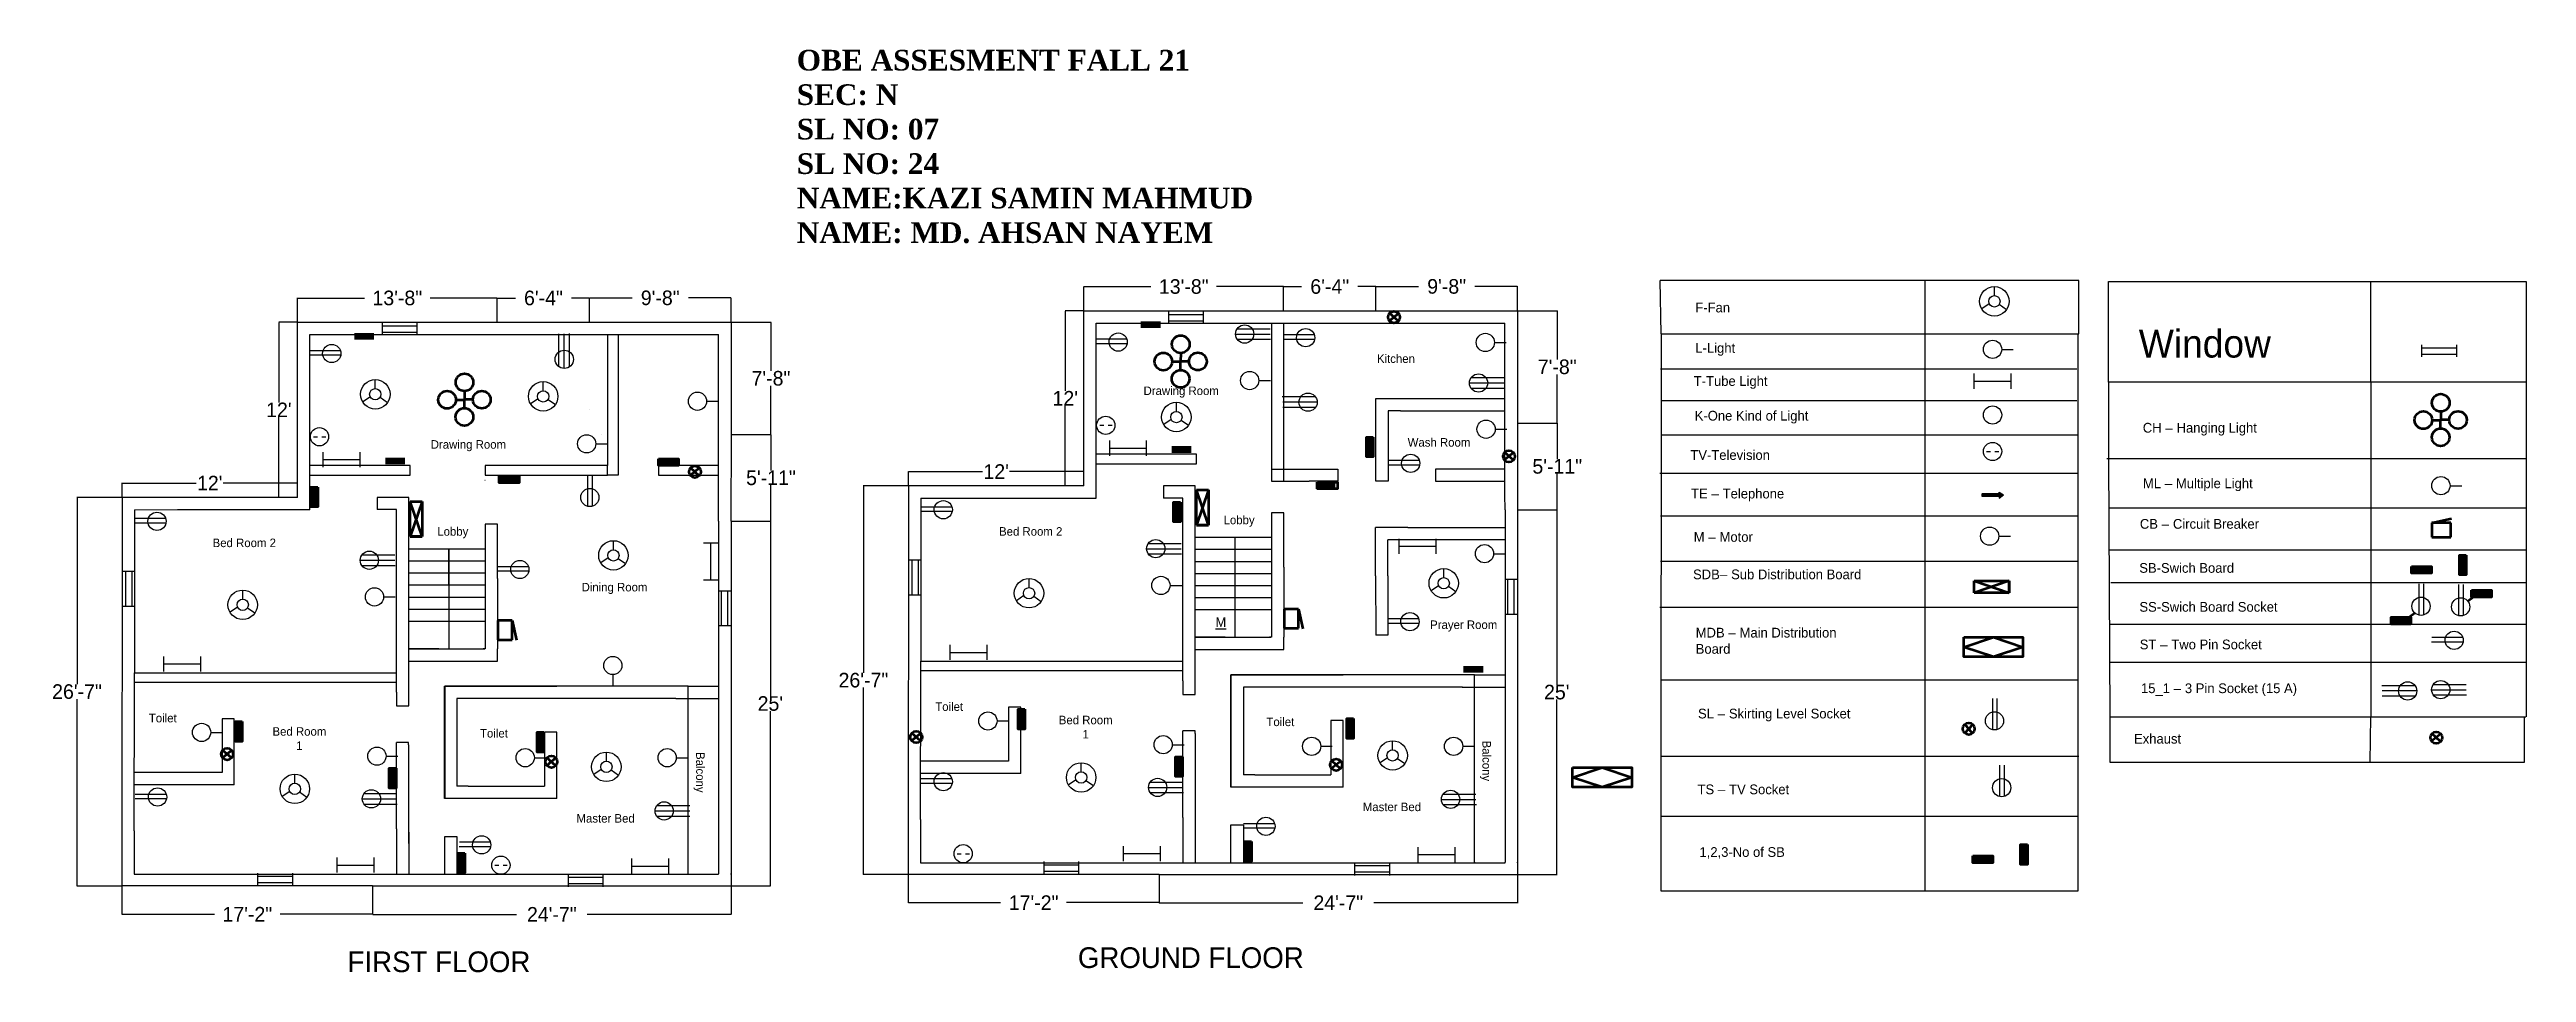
# Model space of a CAD drawing. Header units: inches. Extents: x 1260 to 3296, y -361 to 397.
import ezdxf

# ---------------------------------------------------------------- set-up
doc = ezdxf.new("R2010")
doc.units = ezdxf.units.IN
doc.header["$MEASUREMENT"] = 0
doc.linetypes.add('DASHEDX2', pattern=[1.5, 1, -0.5])
doc.dimstyles.get("Standard").update_dxf_attribs({"dimtxt": 12, "dimasz": 0.18, "dimexe": 0.18, "dimexo": 0.0625, "dimgap": 0.09, "dimtad": 0, "dimtih": 1, "dimtoh": 1, "dimdec": 0, "dimzin": 2, "dimdsep": 46, "dimlunit": 4, "dimtxsty": 'Standard', "dimcen": 0.09, "dimclrt": 5, "dimadec": 0, "dimazin": 0, "dimtfac": 1, "dimtdec": 0, "dimtofl": 0, "dimtmove": 0, "dimatfit": 3, "dimfxl": 1, "dimtolj": 1, "dimtzin": 0, "dimarcsym": 0})

msp = doc.modelspace()

# ---------------------------------------------------------------- texts
msp.add_text('Window', height=22.83).set_placement((2977, 144.1))
for s, insert, char_height, width, attachment_point in [('{\\fTimes New Roman|b1|i0|c0|p18;OBE ASSESMENT FALL 21\\PSEC: N\\PSL NO: 07\\PSL NO: 24\\PNAME:KAZI SAMIN MAHMUD\\PNAME: MD. AHSAN NAYEM}', (1873.9, 397), 17, 369.13, 1), ('\\A1;Kitchen\\P ', (2366.4, 146.7), 7, 61.499, 2), ('\\A1;Drawing Room', (2189.9, 120.3), 7, 86.14, 2), ('\\A1;Drawing Room', (1604, 76.2), 7, 86.14, 2), ('\\A1;Wash Room', (2401.8, 77.9), 7, 94.018, 2), ('\\A1;Lobby', (1591.2, 4.7), 7, 61.499, 2), ('\\A1;Bed Room 2', (2066.2, 4.7), 7, 61.499, 2), ('\\A1;Lobby', (2237.5, 14.1), 7, 61.499, 2), ('\\A1;Bed Room 2', (1419.8, -4.7), 7, 61.499, 2), ('\\A1;Dining Room', (1724.1, -41.1), 7, 86.14, 2), ('\\A1;{\\LM}', (2222.5, -69.3), 8, 61.499, 2), ('\\A1;Prayer Room', (2422.1, -72), 7, 61.499, 2), ('\\A1;Toilet', (1999.2, -139.3), 7, 61.499, 2), ('\\A1;Toilet', (1352.8, -148.7), 7, 61.499, 2), ('\\A1;Bed Room 1\\P\\P  ', (1465.1, -159.7), 7, 48.133, 2), ('\\A1;Toilet', (1625, -161.2), 7, 61.499, 2), ('\\A1;Bed Room 1\\P\\P  ', (2111.4, -150.3), 7, 48.133, 2), ('\\A1;Toilet', (2271.4, -151.8), 7, 61.499, 2), ('\\A1;Master Bed', (2363.1, -221.7), 7, 61.499, 2), ('\\A1;Master Bed', (1716.8, -231.1), 7, 61.499, 2), ('\\A1;FIRST FLOOR', (1579.8, -344), 17, 259.273, 2), ('\\A1;GROUND FLOOR', (2197.8, -340.6), 17, 259.273, 2)]:
    msp.add_mtext(s, dxfattribs=dict(insert=insert, char_height=char_height, width=width, attachment_point=attachment_point))
at = {"linetype": 'DASHEDX2', "char_height": 8, "attachment_point": 1}
for s, insert, width in [('F-Fan', (2612.5, 189.2), 52.41), ('L-Light', (2612.5, 156), 52.41), ('T-Tube Light', (2611.2, 128.8), 98.664), ('K-One Kind of Light', (2612, 100.3), 146.594), ('CH {\\fArial|b0|i0|c0|p34;– }Hanging Light ', (2980.3, 90.4), 163.416), ('TV-Television', (2608.4, 68), 52.41), ('ML {\\fArial|b0|i0|c0|p34;– }Multiple Light ', (2980.4, 44.7), 163.416), ('TE {\\fArial|b0|i0|c0|p34;– }Telephone', (2609, 36.3), 116.014), ('M {\\fArial|b0|i0|c0|p34;– }Motor ', (2611.2, 0.7), 133.933), ('CB {\\fArial|b0|i0|c0|p34;– }Circuit Breaker  ', (2977.9, 11.4), 163.416), ('SDB{\\fArial|b0|i0|c0|p34;– }Sub Distribution Board', (2610.6, -30.1), 146.215), ('SB-Swich Board', (2977.4, -24.8), 133.933), ('SS-Swich Board Socket', (2977.5, -56.8), 163.416), ('MDB {\\fArial|b0|i0|c0|p34;– }Main Distribution Board', (2612.8, -78), 133.933), ('ST {\\fArial|b0|i0|c0|p34;– }Two Pin Socket', (2977.8, -87.7), 163.416), ('15_1 {\\fArial|b0|i0|c0|p34;– }3 Pin Socket (15 A) ', (2978.8, -123.7), 163.416), ('SL {\\fArial|b0|i0|c0|p34;– }Skirting Level Socket ', (2614.7, -144.5), 163.416), ('Exhaust', (2973.1, -165.2), 163.416), ('TS {\\fArial|b0|i0|c0|p34;– }TV Socket', (2614.3, -206.8), 163.416), ('1,2,3-No of SB', (2615.9, -258.3), 163.416)]:
    msp.add_mtext(s, dxfattribs=dict(at, insert=insert, width=width))
at = {"char_height": 7, "width": 61.499, "attachment_point": 2, "rotation": 270}
for insert in [(1798.2, -196.8), (2444.5, -187.4)]:
    msp.add_mtext('\\A1;Balcony', dxfattribs=dict(at, insert=insert))

# ---------------------------------------------------------------- blocks, each defined once
blk = doc.blocks.new('*D5')
at = {"color": 0, "linetype": 'Continuous', "lineweight": -2}
for p, q in [((2109.9, 182.6), (2109.9, 202.6)), ((2110.1, 202.4), (2164.9, 202.4)), ((2273.9, 202.4), (2219, 202.4)), ((2274, 182.6), (2274, 202.6))]:
    blk.add_line(p, q, dxfattribs=at)
at = {"color": 0, "linetype": 'Continuous', "lineweight": 25}
for points in [[(2110.1, 202.4), (2110.1, 202.4), (2109.9, 202.4)], [(2273.9, 202.4), (2273.9, 202.4), (2274, 202.4)]]:
    blk.add_solid(points, dxfattribs=at)
at = {"layer": 'Defpoints', "color": 0, "linetype": 'Continuous', "lineweight": 25}
for p in [(2274, 202.4), (2109.9, 182.5), (2274, 182.5)]:
    blk.add_point(p, dxfattribs=at)
at = {"color": 5, "linetype": 'Continuous', "lineweight": 25, "insert": (2192, 202.4), "char_height": 12, "attachment_point": 5}
blk.add_mtext('\\A1;13\'-8"', dxfattribs=at)
blk = doc.blocks.new('*D6')
at = {"color": 0, "linetype": 'Continuous', "lineweight": -2}
for p, q in [((2274, 182.6), (2274, 202.6)), ((2274.2, 202.4), (2288.9, 202.4)), ((2349.8, 202.4), (2335.1, 202.4)), ((2350, 182.6), (2350, 202.6))]:
    blk.add_line(p, q, dxfattribs=at)
at = {"color": 0, "linetype": 'Continuous', "lineweight": 25}
for points in [[(2274.2, 202.4), (2274.2, 202.4), (2274, 202.4)], [(2349.8, 202.4), (2349.8, 202.4), (2350, 202.4)]]:
    blk.add_solid(points, dxfattribs=at)
at = {"layer": 'Defpoints', "color": 0, "linetype": 'Continuous', "lineweight": 25}
for p in [(2274, 202.4), (2274, 182.5), (2350, 182.5)]:
    blk.add_point(p, dxfattribs=at)
at = {"color": 5, "linetype": 'Continuous', "lineweight": 25, "insert": (2312, 202.4), "char_height": 12, "attachment_point": 5}
blk.add_mtext('\\A1;6\'-4"', dxfattribs=at)
blk = doc.blocks.new('*D7')
at = {"color": 0, "linetype": 'Continuous', "lineweight": -2}
for p, q in [((2350, 182.6), (2350, 202.7)), ((2350.1, 202.5), (2385, 202.5)), ((2466, 202.5), (2431.2, 202.5)), ((2466.2, 182.6), (2466.2, 202.7))]:
    blk.add_line(p, q, dxfattribs=at)
at = {"color": 0, "linetype": 'Continuous', "lineweight": 25}
for points in [[(2350.1, 202.5), (2350.1, 202.5), (2350, 202.5)], [(2466, 202.5), (2466, 202.5), (2466.2, 202.5)]]:
    blk.add_solid(points, dxfattribs=at)
at = {"layer": 'Defpoints', "color": 0, "linetype": 'Continuous', "lineweight": 25}
for p in [(2350, 202.5), (2350, 182.5), (2466.2, 182.5)]:
    blk.add_point(p, dxfattribs=at)
at = {"color": 5, "linetype": 'Continuous', "lineweight": 25, "insert": (2408.1, 202.5), "char_height": 12, "attachment_point": 5}
blk.add_mtext('\\A1;9\'-8"', dxfattribs=at)
blk = doc.blocks.new('*D8')
at = {"color": 0, "linetype": 'Continuous', "lineweight": -2}
for p, q in [((2466.3, 182.5), (2499.2, 182.5)), ((2499, 182.4), (2499, 142.5)), ((2499, 90.5), (2499, 130.3)), ((2466.3, 90.3), (2499.2, 90.3))]:
    blk.add_line(p, q, dxfattribs=at)
at = {"color": 0, "linetype": 'Continuous', "lineweight": 25}
for points in [[(2499, 182.4), (2499, 182.4), (2499, 182.5)], [(2499, 90.5), (2499, 90.5), (2499, 90.3)]]:
    blk.add_solid(points, dxfattribs=at)
at = {"layer": 'Defpoints', "color": 0, "linetype": 'Continuous', "lineweight": 25}
for p in [(2466.2, 182.5), (2499, 182.5), (2466.2, 90.3)]:
    blk.add_point(p, dxfattribs=at)
at = {"color": 5, "linetype": 'Continuous', "lineweight": 25, "insert": (2499, 136.4), "char_height": 12, "attachment_point": 5}
blk.add_mtext('\\A1;7\'-8"', dxfattribs=at)
blk = doc.blocks.new('*D9')
at = {"color": 0, "linetype": 'Continuous', "lineweight": -2}
for p, q in [((2466.3, 90.3), (2499.2, 90.3)), ((2499, 90.1), (2499, 60.7)), ((2499, 19.1), (2499, 48.5)), ((2466.2, 18.9), (2499.2, 18.9))]:
    blk.add_line(p, q, dxfattribs=at)
at = {"color": 0, "linetype": 'Continuous', "lineweight": 25}
for points in [[(2499, 90.1), (2499, 90.1), (2499, 90.3)], [(2499, 19.1), (2499, 19.1), (2499, 18.9)]]:
    blk.add_solid(points, dxfattribs=at)
at = {"layer": 'Defpoints', "color": 0, "linetype": 'Continuous', "lineweight": 25}
for p in [(2466.2, 90.3), (2499, 90.3), (2466.2, 18.9)]:
    blk.add_point(p, dxfattribs=at)
at = {"color": 5, "linetype": 'Continuous', "lineweight": 25, "insert": (2499, 54.6), "char_height": 12, "attachment_point": 5}
blk.add_mtext('\\A1;5\'-11"', dxfattribs=at)
blk = doc.blocks.new('*D10')
at = {"color": 0, "linetype": 'Continuous', "lineweight": -2}
for p, q in [((2466.3, 18.9), (2498.8, 18.9)), ((2498.6, 18.7), (2498.6, -124.8)), ((2498.6, -280.5), (2498.6, -137)), ((2466.3, -280.7), (2498.8, -280.7))]:
    blk.add_line(p, q, dxfattribs=at)
at = {"color": 0, "linetype": 'Continuous', "lineweight": 25}
for points in [[(2498.5, 18.7), (2498.6, 18.7), (2498.6, 18.9)], [(2498.5, -280.5), (2498.6, -280.5), (2498.6, -280.7)]]:
    blk.add_solid(points, dxfattribs=at)
at = {"layer": 'Defpoints', "color": 0, "linetype": 'Continuous', "lineweight": 25}
for p in [(2466.2, 18.9), (2466.2, -280.7), (2498.6, -280.7)]:
    blk.add_point(p, dxfattribs=at)
at = {"color": 5, "linetype": 'Continuous', "lineweight": 25, "insert": (2498.6, -130.9), "char_height": 12, "attachment_point": 5}
blk.add_mtext("\\A1;25'", dxfattribs=at)
blk = doc.blocks.new('*D11')
at = {"color": 0, "linetype": 'Continuous', "lineweight": -2}
for p, q in [((2171.7, -280.8), (2171.7, -304.2)), ((2466.2, -280.8), (2466.2, -304.2)), ((2171.9, -304), (2289.9, -304)), ((2466.1, -304), (2348.1, -304))]:
    blk.add_line(p, q, dxfattribs=at)
at = {"color": 0, "linetype": 'Continuous', "lineweight": 25}
for points in [[(2171.9, -304), (2171.9, -304.1), (2171.7, -304)], [(2466.1, -304), (2466.1, -304.1), (2466.2, -304)]]:
    blk.add_solid(points, dxfattribs=at)
at = {"layer": 'Defpoints', "color": 0, "linetype": 'Continuous', "lineweight": 25}
for p in [(2171.7, -280.7), (2466.2, -280.7), (2466.2, -304)]:
    blk.add_point(p, dxfattribs=at)
at = {"color": 5, "linetype": 'Continuous', "lineweight": 25, "insert": (2319, -304), "char_height": 12, "attachment_point": 5}
blk.add_mtext('\\A1;24\'-7"', dxfattribs=at)
blk = doc.blocks.new('*D12')
at = {"color": 0, "linetype": 'Continuous', "lineweight": -2}
for p, q in [((1965.5, -280.8), (1965.5, -304.1)), ((2171.7, -280.8), (2171.7, -304.1)), ((1965.7, -303.9), (2041.5, -303.9)), ((2171.5, -303.9), (2095.7, -303.9))]:
    blk.add_line(p, q, dxfattribs=at)
at = {"color": 0, "linetype": 'Continuous', "lineweight": 25}
for points in [[(1965.7, -303.9), (1965.7, -304), (1965.5, -303.9)], [(2171.5, -303.9), (2171.5, -304), (2171.7, -303.9)]]:
    blk.add_solid(points, dxfattribs=at)
at = {"layer": 'Defpoints', "color": 0, "linetype": 'Continuous', "lineweight": 25}
for p in [(1965.5, -280.8), (2171.7, -280.8), (2171.7, -303.9)]:
    blk.add_point(p, dxfattribs=at)
at = {"color": 5, "linetype": 'Continuous', "lineweight": 25, "insert": (2068.6, -303.9), "char_height": 12, "attachment_point": 5}
blk.add_mtext('\\A1;17\'-2"', dxfattribs=at)
blk = doc.blocks.new('*D13')
at = {"color": 0, "linetype": 'Continuous', "lineweight": -2}
for p, q in [((1965.7, 38.6), (1928.5, 38.6)), ((1928.7, 38.5), (1928.7, -115)), ((1928.7, -280.7), (1928.7, -127.2)), ((1965.5, -280.8), (1928.5, -280.8))]:
    blk.add_line(p, q, dxfattribs=at)
at = {"color": 0, "linetype": 'Continuous', "lineweight": 25}
for points in [[(1928.7, 38.5), (1928.7, 38.5), (1928.7, 38.6)], [(1928.7, -280.7), (1928.7, -280.7), (1928.7, -280.8)]]:
    blk.add_solid(points, dxfattribs=at)
at = {"layer": 'Defpoints', "color": 0, "linetype": 'Continuous', "lineweight": 25}
for p in [(1928.7, 38.6), (1965.7, 38.6), (1965.5, -280.8)]:
    blk.add_point(p, dxfattribs=at)
at = {"color": 5, "linetype": 'Continuous', "lineweight": 25, "insert": (1928.7, -121.1), "char_height": 12, "attachment_point": 5}
blk.add_mtext('\\A1;26\'-7"', dxfattribs=at)
blk = doc.blocks.new('*D14')
at = {"color": 0, "linetype": 'Continuous', "lineweight": -2}
for p, q in [((1965.7, 38.7), (1965.7, 50.5)), ((1965.8, 50.4), (2026.7, 50.4)), ((2109.7, 50.4), (2048.9, 50.4)), ((2109.9, 38.7), (2109.9, 50.5))]:
    blk.add_line(p, q, dxfattribs=at)
at = {"color": 0, "linetype": 'Continuous', "lineweight": 25}
for points in [[(1965.8, 50.4), (1965.8, 50.3), (1965.7, 50.4)], [(2109.7, 50.4), (2109.7, 50.3), (2109.9, 50.4)]]:
    blk.add_solid(points, dxfattribs=at)
at = {"layer": 'Defpoints', "color": 0, "linetype": 'Continuous', "lineweight": 25}
for p in [(1965.7, 50.4), (1965.7, 38.6), (2109.9, 38.6)]:
    blk.add_point(p, dxfattribs=at)
at = {"color": 5, "linetype": 'Continuous', "lineweight": 25, "insert": (2037.8, 50.4), "char_height": 12, "attachment_point": 5}
blk.add_mtext("\\A1;12'", dxfattribs=at)
blk = doc.blocks.new('*D15')
at = {"color": 0, "linetype": 'Continuous', "lineweight": -2}
for p, q in [((2109.8, 182.5), (2094.4, 182.5)), ((2094.6, 182.3), (2094.6, 116.7)), ((2094.6, 38.8), (2094.6, 104.5)), ((2109.8, 38.6), (2094.4, 38.6))]:
    blk.add_line(p, q, dxfattribs=at)
at = {"color": 0, "linetype": 'Continuous', "lineweight": 25}
for points in [[(2094.6, 182.3), (2094.6, 182.3), (2094.6, 182.5)], [(2094.6, 38.8), (2094.6, 38.8), (2094.6, 38.6)]]:
    blk.add_solid(points, dxfattribs=at)
at = {"layer": 'Defpoints', "color": 0, "linetype": 'Continuous', "lineweight": 25}
for p in [(2109.9, 182.5), (2094.6, 38.6), (2109.9, 38.6)]:
    blk.add_point(p, dxfattribs=at)
at = {"color": 5, "linetype": 'Continuous', "lineweight": 25, "insert": (2094.6, 110.6), "char_height": 12, "attachment_point": 5}
blk.add_mtext("\\A1;12'", dxfattribs=at)
blk = doc.blocks.new('*D16')
at = {"color": 0, "linetype": 'Continuous', "lineweight": -2}
for p, q in [((1463.5, 173.1), (1463.5, 193.2)), ((1463.7, 193), (1518.5, 193)), ((1627.5, 193), (1572.7, 193)), ((1627.7, 173.1), (1627.7, 193.2))]:
    blk.add_line(p, q, dxfattribs=at)
at = {"color": 0, "linetype": 'Continuous', "lineweight": 25}
for points in [[(1463.7, 193), (1463.7, 193), (1463.5, 193)], [(1627.5, 193), (1627.5, 193), (1627.7, 193)]]:
    blk.add_solid(points, dxfattribs=at)
at = {"layer": 'Defpoints', "color": 0, "linetype": 'Continuous', "lineweight": 25}
for p in [(1627.7, 193), (1463.5, 173.1), (1627.7, 173.1)]:
    blk.add_point(p, dxfattribs=at)
at = {"color": 5, "linetype": 'Continuous', "lineweight": 25, "insert": (1545.6, 193), "char_height": 12, "attachment_point": 5}
blk.add_mtext('\\A1;13\'-8"', dxfattribs=at)
blk = doc.blocks.new('*D17')
at = {"color": 0, "linetype": 'Continuous', "lineweight": -2}
for p, q in [((1627.7, 173.1), (1627.7, 193.2)), ((1627.9, 193), (1642.6, 193)), ((1703.4, 193), (1688.7, 193)), ((1703.6, 173.2), (1703.6, 193.2))]:
    blk.add_line(p, q, dxfattribs=at)
at = {"color": 0, "linetype": 'Continuous', "lineweight": 25}
for points in [[(1627.9, 193), (1627.9, 193), (1627.7, 193)], [(1703.4, 193), (1703.4, 193), (1703.6, 193)]]:
    blk.add_solid(points, dxfattribs=at)
at = {"layer": 'Defpoints', "color": 0, "linetype": 'Continuous', "lineweight": 25}
for p in [(1627.7, 193), (1627.7, 173.1), (1703.6, 173.1)]:
    blk.add_point(p, dxfattribs=at)
at = {"color": 5, "linetype": 'Continuous', "lineweight": 25, "insert": (1665.7, 193), "char_height": 12, "attachment_point": 5}
blk.add_mtext('\\A1;6\'-4"', dxfattribs=at)
blk = doc.blocks.new('*D18')
at = {"color": 0, "linetype": 'Continuous', "lineweight": -2}
for p, q in [((1703.6, 173.2), (1703.6, 193.2)), ((1703.8, 193.1), (1738.6, 193.1)), ((1819.7, 193.1), (1784.8, 193.1)), ((1819.9, 173.2), (1819.9, 193.2))]:
    blk.add_line(p, q, dxfattribs=at)
at = {"color": 0, "linetype": 'Continuous', "lineweight": 25}
for points in [[(1703.8, 193.1), (1703.8, 193), (1703.6, 193.1)], [(1819.7, 193.1), (1819.7, 193), (1819.9, 193.1)]]:
    blk.add_solid(points, dxfattribs=at)
at = {"layer": 'Defpoints', "color": 0, "linetype": 'Continuous', "lineweight": 25}
for p in [(1703.6, 193.1), (1703.6, 173.1), (1819.9, 173.1)]:
    blk.add_point(p, dxfattribs=at)
at = {"color": 5, "linetype": 'Continuous', "lineweight": 25, "insert": (1761.7, 193.1), "char_height": 12, "attachment_point": 5}
blk.add_mtext('\\A1;9\'-8"', dxfattribs=at)
blk = doc.blocks.new('*D19')
at = {"color": 0, "linetype": 'Continuous', "lineweight": -2}
for p, q in [((1819.9, 173.1), (1852.8, 173.1)), ((1852.7, 172.9), (1852.7, 133.1)), ((1852.7, 81.1), (1852.7, 120.9)), ((1819.9, 80.9), (1852.8, 80.9))]:
    blk.add_line(p, q, dxfattribs=at)
at = {"color": 0, "linetype": 'Continuous', "lineweight": 25}
for points in [[(1852.6, 172.9), (1852.7, 172.9), (1852.7, 173.1)], [(1852.6, 81.1), (1852.7, 81.1), (1852.7, 80.9)]]:
    blk.add_solid(points, dxfattribs=at)
at = {"layer": 'Defpoints', "color": 0, "linetype": 'Continuous', "lineweight": 25}
for p in [(1819.9, 173.1), (1852.7, 173.1), (1819.9, 80.9)]:
    blk.add_point(p, dxfattribs=at)
at = {"color": 5, "linetype": 'Continuous', "lineweight": 25, "insert": (1852.7, 127), "char_height": 12, "attachment_point": 5}
blk.add_mtext('\\A1;7\'-8"', dxfattribs=at)
blk = doc.blocks.new('*D20')
at = {"color": 0, "linetype": 'Continuous', "lineweight": -2}
for p, q in [((1819.9, 80.9), (1852.8, 80.9)), ((1852.7, 80.7), (1852.7, 51.3)), ((1852.7, 9.6), (1852.7, 39.1)), ((1819.9, 9.5), (1852.8, 9.5))]:
    blk.add_line(p, q, dxfattribs=at)
at = {"color": 0, "linetype": 'Continuous', "lineweight": 25}
for points in [[(1852.6, 80.7), (1852.7, 80.7), (1852.7, 80.9)], [(1852.6, 9.6), (1852.7, 9.6), (1852.7, 9.5)]]:
    blk.add_solid(points, dxfattribs=at)
at = {"layer": 'Defpoints', "color": 0, "linetype": 'Continuous', "lineweight": 25}
for p in [(1819.9, 80.9), (1852.7, 80.9), (1819.8, 9.5)]:
    blk.add_point(p, dxfattribs=at)
at = {"color": 5, "linetype": 'Continuous', "lineweight": 25, "insert": (1852.7, 45.2), "char_height": 12, "attachment_point": 5}
blk.add_mtext('\\A1;5\'-11"', dxfattribs=at)
blk = doc.blocks.new('*D21')
at = {"color": 0, "linetype": 'Continuous', "lineweight": -2}
for p, q in [((1820, 9.5), (1852.4, 9.5)), ((1852.2, 9.3), (1852.2, -134.2)), ((1852.2, -290), (1852.2, -146.4)), ((1820, -290.1), (1852.4, -290.1))]:
    blk.add_line(p, q, dxfattribs=at)
at = {"color": 0, "linetype": 'Continuous', "lineweight": 25}
for points in [[(1852.2, 9.3), (1852.3, 9.3), (1852.2, 9.5)], [(1852.2, -290), (1852.3, -290), (1852.2, -290.1)]]:
    blk.add_solid(points, dxfattribs=at)
at = {"layer": 'Defpoints', "color": 0, "linetype": 'Continuous', "lineweight": 25}
for p in [(1819.9, 9.5), (1819.9, -290.1), (1852.2, -290.1)]:
    blk.add_point(p, dxfattribs=at)
at = {"color": 5, "linetype": 'Continuous', "lineweight": 25, "insert": (1852.2, -140.3), "char_height": 12, "attachment_point": 5}
blk.add_mtext("\\A1;25'", dxfattribs=at)
blk = doc.blocks.new('*D22')
at = {"color": 0, "linetype": 'Continuous', "lineweight": -2}
for p, q in [((1525.3, -290.2), (1525.3, -313.6)), ((1819.9, -290.2), (1819.9, -313.6)), ((1525.5, -313.5), (1643.5, -313.5)), ((1819.7, -313.5), (1701.7, -313.5))]:
    blk.add_line(p, q, dxfattribs=at)
at = {"color": 0, "linetype": 'Continuous', "lineweight": 25}
for points in [[(1525.5, -313.4), (1525.5, -313.5), (1525.3, -313.5)], [(1819.7, -313.4), (1819.7, -313.5), (1819.9, -313.5)]]:
    blk.add_solid(points, dxfattribs=at)
at = {"layer": 'Defpoints', "color": 0, "linetype": 'Continuous', "lineweight": 25}
for p in [(1525.3, -290.1), (1819.9, -290.1), (1819.9, -313.5)]:
    blk.add_point(p, dxfattribs=at)
at = {"color": 5, "linetype": 'Continuous', "lineweight": 25, "insert": (1672.6, -313.5), "char_height": 12, "attachment_point": 5}
blk.add_mtext('\\A1;24\'-7"', dxfattribs=at)
blk = doc.blocks.new('*D23')
at = {"color": 0, "linetype": 'Continuous', "lineweight": -2}
for p, q in [((1319.2, -290.3), (1319.2, -313.5)), ((1525.3, -290.3), (1525.3, -313.5)), ((1319.3, -313.4), (1395.2, -313.4)), ((1525.2, -313.4), (1449.3, -313.4))]:
    blk.add_line(p, q, dxfattribs=at)
at = {"color": 0, "linetype": 'Continuous', "lineweight": 25}
for points in [[(1319.3, -313.3), (1319.3, -313.4), (1319.2, -313.4)], [(1525.2, -313.3), (1525.2, -313.4), (1525.3, -313.4)]]:
    blk.add_solid(points, dxfattribs=at)
at = {"layer": 'Defpoints', "color": 0, "linetype": 'Continuous', "lineweight": 25}
for p in [(1319.2, -290.2), (1525.3, -290.2), (1525.3, -313.4)]:
    blk.add_point(p, dxfattribs=at)
at = {"color": 5, "linetype": 'Continuous', "lineweight": 25, "insert": (1422.3, -313.4), "char_height": 12, "attachment_point": 5}
blk.add_mtext('\\A1;17\'-2"', dxfattribs=at)
blk = doc.blocks.new('*D24')
at = {"color": 0, "linetype": 'Continuous', "lineweight": -2}
for p, q in [((1319.3, 29.2), (1282.2, 29.2)), ((1282.3, 29), (1282.3, -124.4)), ((1282.3, -290.1), (1282.3, -136.6)), ((1319.1, -290.3), (1282.2, -290.3))]:
    blk.add_line(p, q, dxfattribs=at)
at = {"color": 0, "linetype": 'Continuous', "lineweight": 25}
for points in [[(1282.3, 29), (1282.4, 29), (1282.3, 29.2)], [(1282.3, -290.1), (1282.4, -290.1), (1282.3, -290.3)]]:
    blk.add_solid(points, dxfattribs=at)
at = {"layer": 'Defpoints', "color": 0, "linetype": 'Continuous', "lineweight": 25}
for p in [(1282.3, 29.2), (1319.4, 29.2), (1319.2, -290.3)]:
    blk.add_point(p, dxfattribs=at)
at = {"color": 5, "linetype": 'Continuous', "lineweight": 25, "insert": (1282.3, -130.5), "char_height": 12, "attachment_point": 5}
blk.add_mtext('\\A1;26\'-7"', dxfattribs=at)
blk = doc.blocks.new('*D25')
at = {"color": 0, "linetype": 'Continuous', "lineweight": -2}
for p, q in [((1319.3, 29.3), (1319.3, 41.1)), ((1319.5, 40.9), (1380.3, 40.9)), ((1463.4, 40.9), (1402.5, 40.9)), ((1463.5, 29.3), (1463.5, 41.1))]:
    blk.add_line(p, q, dxfattribs=at)
at = {"color": 0, "linetype": 'Continuous', "lineweight": 25}
for points in [[(1319.5, 41), (1319.5, 40.9), (1319.3, 40.9)], [(1463.4, 41), (1463.4, 40.9), (1463.5, 40.9)]]:
    blk.add_solid(points, dxfattribs=at)
at = {"layer": 'Defpoints', "color": 0, "linetype": 'Continuous', "lineweight": 25}
for p in [(1319.3, 40.9), (1319.3, 29.2), (1463.5, 29.2)]:
    blk.add_point(p, dxfattribs=at)
at = {"color": 5, "linetype": 'Continuous', "lineweight": 25, "insert": (1391.4, 40.9), "char_height": 12, "attachment_point": 5}
blk.add_mtext("\\A1;12'", dxfattribs=at)
blk = doc.blocks.new('*D26')
at = {"color": 0, "linetype": 'Continuous', "lineweight": -2}
for p, q in [((1463.5, 173.1), (1448.1, 173.1)), ((1448.2, 172.9), (1448.2, 107.2)), ((1448.2, 29.4), (1448.2, 95.1)), ((1463.5, 29.2), (1448.1, 29.2))]:
    blk.add_line(p, q, dxfattribs=at)
at = {"color": 0, "linetype": 'Continuous', "lineweight": 25}
for points in [[(1448.2, 172.9), (1448.3, 172.9), (1448.2, 173.1)], [(1448.2, 29.4), (1448.3, 29.4), (1448.2, 29.2)]]:
    blk.add_solid(points, dxfattribs=at)
at = {"layer": 'Defpoints', "color": 0, "linetype": 'Continuous', "lineweight": 25}
for p in [(1463.5, 173.1), (1448.2, 29.2), (1463.5, 29.2)]:
    blk.add_point(p, dxfattribs=at)
at = {"color": 5, "linetype": 'Continuous', "lineweight": 25, "insert": (1448.2, 101.1), "char_height": 12, "attachment_point": 5}
blk.add_mtext("\\A1;12'", dxfattribs=at)

# ---------------------------------------------------------------- dimensions: what is measured, and where the dimension line sits
at = {"linetype": 'Continuous', "lineweight": 25}
for base, p1, p2, picture, middle in [((2274, 202.4), (2109.9, 182.5), (2274, 182.5), '*D5', (2192, 202.4)), ((2274, 202.4), (2350, 182.5), (2274, 182.5), '*D6', (2312, 202.4)), ((2350, 202.5), (2466.2, 182.5), (2350, 182.5), '*D7', (2408.1, 202.5)), ((1627.7, 193), (1463.5, 173.1), (1627.7, 173.1), '*D16', (1545.6, 193)), ((1627.7, 193), (1703.6, 173.1), (1627.7, 173.1), '*D17', (1665.7, 193)), ((1703.6, 193.1), (1819.9, 173.1), (1703.6, 173.1), '*D18', (1761.7, 193.1)), ((1319.3, 40.9), (1463.5, 29.2), (1319.3, 29.2), '*D25', (1391.4, 40.9)), ((1965.7, 50.4), (2109.9, 38.6), (1965.7, 38.6), '*D14', (2037.8, 50.4)), ((2171.7, -303.9), (1965.5, -280.8), (2171.7, -280.8), '*D12', (2068.6, -303.9)), ((2466.2385, -304.0388), (2171.6918, -280.7087), (2466.2385, -280.7087), '*D11', (2318.9652, -304.0388)), ((1525.3, -313.4), (1319.2, -290.2), (1525.3, -290.2), '*D23', (1422.3, -313.4)), ((1819.9, -313.5), (1525.3, -290.1), (1819.9, -290.1), '*D22', (1672.6, -313.5))]:
    dim = msp.add_linear_dim(base=base, p1=p1, p2=p2, dimstyle='Standard', dxfattribs=at)
    dim.commit()
    dim.dimension.update_dxf_attribs({"geometry": picture, "text_midpoint": middle})
for base, p1, p2, picture, middle in [((1448.2, 29.2), (1463.5, 173.1), (1463.5, 29.2), '*D26', (1448.2, 101.1)), ((1852.7, 173.1), (1819.9, 80.9), (1819.9, 173.1), '*D19', (1852.7, 127)), ((2094.6, 38.6), (2109.9, 182.5), (2109.9, 38.6), '*D15', (2094.6, 110.6)), ((2499, 182.5), (2466.2, 90.3), (2466.2, 182.5), '*D8', (2499, 136.4)), ((2499, 90.3), (2466.2, 18.9), (2466.2, 90.3), '*D9', (2499, 54.6)), ((1852.7, 80.9), (1819.8, 9.5), (1819.9, 80.9), '*D20', (1852.7, 45.2)), ((1282.3435, 29.2085), (1319.1697, -290.2566), (1319.3833, 29.2085), '*D24', (1282.3435, -130.524)), ((1928.7, 38.6), (1965.5, -280.8), (1965.7, 38.6), '*D13', (1928.7, -121.1)), ((1852.2, -290.1), (1819.9, 9.5), (1819.9, -290.1), '*D21', (1852.2, -140.3)), ((2498.6, -280.7), (2466.2, 18.9), (2466.2, -280.7), '*D10', (2498.6, -130.9))]:
    dim = msp.add_linear_dim(base=base, p1=p1, p2=p2, angle=90, dimstyle='Standard', dxfattribs=at)
    dim.commit()
    dim.dimension.update_dxf_attribs({"geometry": picture, "text_midpoint": middle})

# ---------------------------------------------------------------- hatches: boundary and pattern name
at = {"linetype": 'ByBlock', "lineweight": 140}
for color, points in [(8, [(1510.2, 164.4), (1510.2, 158.9), (1526.5, 158.9), (1526.5, 164.4)]), (8, [(2156.6, 173.9), (2156.6, 168.3), (2172.9, 168.3), (2172.9, 173.9)]), (8, [(1535.7, 61.9), (1535.7, 56.3), (1552, 56.3), (1552, 61.9)]), (8, [(2182, 71.3), (2182, 65.7), (2198.3, 65.7), (2198.3, 71.3)]), (8, [(2347.8, 78.7), (2342.2, 78.7), (2342.2, 62.4), (2347.8, 62.4)]), (8, [(1629.4, 46.7), (1629.4, 41.1), (1645.7, 41.1), (1645.7, 46.7)]), (8, [(1760.3, 60.9), (1760.3, 55.3), (1776.6, 55.3), (1776.6, 60.9)]), (8, [(2300.3, 41.7), (2300.3, 36.2), (2316.6, 36.2), (2316.6, 41.7)]), (8, [(1480.2, 37.6), (1474.6, 37.6), (1474.6, 21.3), (1480.2, 21.3)]), (8, [(2189.3, 25.3), (2183.7, 25.3), (2183.7, 9), (2189.3, 9)]), (8, [(3246, -18.3), (3240.5, -18.3), (3240.5, -34.6), (3246, -34.6)]), (8, [(3201.2, -27.6), (3201.2, -33.2), (3217.5, -33.2), (3217.5, -27.6)]), (141, [(3250.6, -47.2), (3250.6, -52.7), (3266.9, -52.7), (3266.9, -47.2)]), (8, [(3250.6, -47.2), (3250.6, -52.7), (3266.9, -52.7), (3266.9, -47.2)]), (141, [(3200.6, -74.9), (3200.6, -69.3), (3184.3, -69.3), (3184.3, -74.9)]), (255, [(3200.6, -74.9), (3200.6, -69.3), (3184.3, -69.3), (3184.3, -74.9)]), (8, [(2421.9, -109.3), (2421.9, -114.9), (2438.2, -114.9), (2438.2, -109.3)]), (8, [(1418, -155.1), (1412.5, -155.1), (1412.5, -171.4), (1418, -171.4)]), (8, [(2061.4, -145), (2055.8, -145), (2055.8, -161.2), (2061.4, -161.2)]), (8, [(2331.6, -152.6), (2326, -152.6), (2326, -168.9), (2331.6, -168.9)]), (8, [(1666.1, -163.9), (1660.5, -163.9), (1660.5, -180.1), (1666.1, -180.1)]), (8, [(1544.6, -193.4), (1539, -193.4), (1539, -209.7), (1544.6, -209.7)]), (8, [(2190.9, -184), (2185.3, -184), (2185.3, -200.3), (2190.9, -200.3)]), (8, [(1601.2, -263.2), (1595.6, -263.2), (1595.6, -279.5), (1601.2, -279.5)]), (8, [(2247.6, -253.7), (2242, -253.7), (2242, -270), (2247.6, -270)]), (8, [(2885.5, -256.2), (2879.9, -256.2), (2879.9, -272.5), (2885.5, -272.5)]), (8, [(2840.7, -265.5), (2840.7, -271.1), (2857, -271.1), (2857, -265.5)])]:
    msp.add_hatch(color=color, dxfattribs=at).paths.add_polyline_path(points)
msp.add_hatch(color=5).paths.add_polyline_path([(2862.3, 33.4), (2862.3, 31.9), (2848, 31.9), (2848, 30.3), (2862.3, 30.3), (2862.3, 28.4), (2865.9, 31.3)])

# ---------------------------------------------------------------- linework, layer by layer
at = {"color": 1, "linetype": 'Continuous', "lineweight": 25}
for p, q in [((2927.6, 207.3), (2583.7, 207.3)), ((2584.5, 163.7), (2583.7, 207.3)), ((2801.1, 207.3), (2801.1, -232.9)), ((2927.6, 163.7), (2927.6, 207.3)), ((2952.1, 123.9), (2952.1, 206.5)), ((2952.1, 206.5), (3295.5, 206.5)), ((3167.6, 123.9), (3167.6, 206.5)), ((3295.5, 206.5), (3295.5, 123.9)), ((2584.5, 163.7), (2584, -232.9)), ((2927.1, -232.9), (2927.1, 163.7)), ((2952.1, 123.9), (2952.1, 61.1)), ((3167.6, 123.9), (3167.6, -151.3)), ((3295.5, 123.9), (3295.5, -74.9)), ((2584, -232.9), (2584, -294.1)), ((2801.1, -232.9), (2801.1, -294.1)), ((2927.1, -294.1), (2927.1, -232.9)), ((2584, -294.1), (2927.1, -294.1))]:
    msp.add_line(p, q, dxfattribs=at)
at = {"color": 5, "linetype": 'Continuous', "lineweight": 25}
for p, q in [((2854.1, 188.3), (2847.9, 184.2)), ((2858.3, 195), (2858.3, 202.4)), ((2862.3, 187.9), (2868.3, 183.6)), ((1533, 172.7), (1533, 162.7)), ((1533, 170.1), (1561.7, 170.1)), ((1533, 164.9), (1561.7, 164.9)), ((1561.7, 172.7), (1561.7, 162.7)), ((1678.4, 136.5), (1678.4, 163.6)), ((1682.8, 135.1), (1682.8, 163.6)), ((1687.1, 136.5), (1687.1, 163.8)), ((2179.4, 182.1), (2179.4, 172.1)), ((2179.4, 179.5), (2208, 179.5)), ((2179.4, 174.3), (2208, 174.3)), ((2208, 182.1), (2208, 172.1)), ((2234.6, 163.4), (2263, 163.4)), ((2236, 167.8), (2263, 167.8)), ((1499.1, 146), (1473.2, 146)), ((1498.9, 149.7), (1473.4, 149.7)), ((2145.4, 155.4), (2119.6, 155.4)), ((2145.2, 159.1), (2119.7, 159.1)), ((2235.9, 159.2), (2263.3, 159.2)), ((2299.6, 159), (2273.7, 159)), ((2299.4, 162.7), (2273.9, 162.7)), ((2447.4, 156.5), (2456.9, 156.5)), ((2864.3, 150.8), (2873.8, 150.8)), ((3209.5, 154.6), (3209.5, 144.6)), ((3209.5, 152.1), (3238.1, 152.1)), ((3209.5, 146.9), (3238.1, 146.9)), ((3238.1, 154.6), (3238.1, 144.6)), ((1527.5, 118.6), (1527.5, 126)), ((1665.5, 116.8), (1665.5, 124.2)), ((2253.7, 125.2), (2263.3, 125.2)), ((2426.8, 123.2), (2455.2, 123.2)), ((2428.2, 127.6), (2455.2, 127.6)), ((2841.8, 118.5), (2841.8, 130.9)), ((2841.8, 124.7), (2872.2, 124.7)), ((2872.2, 118.5), (2872.2, 130.9)), ((1523.4, 111.9), (1517.2, 107.7)), ((1531.5, 111.5), (1537.6, 107.2)), ((1661.3, 110.2), (1655.1, 106)), ((1669.5, 109.7), (1675.5, 105.5)), ((1799.8, 108.2), (1809.3, 108.2)), ((2185.9, 99.8), (2185.9, 107.2)), ((2300.4, 111.7), (2273, 111.7)), ((2301.7, 107.4), (2273.3, 107.4)), ((2300.3, 103), (2273.3, 103)), ((2428.1, 118.9), (2455.5, 118.9)), ((2123, 88.4), (2126.2, 88.4)), ((2129.8, 88.4), (2133.2, 88.4)), ((2181.7, 93.2), (2175.5, 89)), ((2189.8, 92.7), (2195.9, 88.4)), ((2448, 85.2), (2457.6, 85.2)), ((1476.6, 79), (1479.9, 79)), ((1483.5, 79), (1486.8, 79)), ((1484.7, 54), (1484.7, 66.4)), ((1515.1, 54), (1515.1, 66.4)), ((1708.7, 73.2), (1718.2, 73.2)), ((2131.1, 63.4), (2131.1, 75.8)), ((2131.1, 69.6), (2161.4, 69.6)), ((2161.5, 63.4), (2161.5, 75.8)), ((2851.8, 66.9), (2855.1, 66.9)), ((2858.7, 66.9), (2862, 66.9)), ((1484.7, 60.2), (1515, 60.2)), ((1702.3, 21.7), (1702.3, 47.6)), ((1706.1, 21.9), (1706.1, 47.5)), ((2385.9, 55.7), (2360, 55.7)), ((2385.7, 59.5), (2360.2, 59.5)), ((2001.5, 21.2), (1976, 21.2)), ((3232.8, 38.8), (3242.4, 38.8)), ((1355.3, 8.1), (1329.5, 8.1)), ((1355.1, 11.8), (1329.6, 11.8)), ((2001.7, 17.5), (1975.8, 17.5)), ((1516.5, -18.1), (1543.5, -18.1)), ((1723.2, -13.9), (1723.2, -6.5)), ((1809.6, -8.4), (1797.2, -8.4)), ((1803.4, -38.8), (1803.4, -8.5)), ((2161.5, -13), (2189.9, -13)), ((2162.8, -17.3), (2190.1, -17.3)), ((2162.9, -8.7), (2189.9, -8.7)), ((2369, -17.2), (2369, -4.8)), ((2369, -11), (2399.4, -11)), ((2399.4, -17.2), (2399.4, -4.8)), ((2446.7, -17.1), (2456.3, -17.1)), ((2861.9, -2.7), (2871.5, -2.7)), ((1319.8, -31.6), (1329.8, -31.6)), ((1322.3, -60.3), (1322.3, -31.6)), ((1327.6, -60.3), (1327.6, -31.6)), ((1515.1, -22.5), (1543.5, -22.5)), ((1516.5, -26.7), (1543.8, -26.7)), ((1653.7, -31.6), (1627.8, -31.6)), ((1653.5, -27.8), (1628, -27.8)), ((1719, -20.6), (1712.8, -24.7)), ((1727.2, -21), (1733.2, -25.3)), ((1809.6, -38.8), (1797.2, -38.8)), ((1966.1, -22.2), (1976.1, -22.2)), ((1968.7, -50.9), (1968.7, -22.2)), ((1973.9, -50.9), (1973.9, -22.2)), ((2064.8, -45), (2064.8, -37.6)), ((2405.7, -36.7), (2405.7, -29.3)), ((2465.8, -38.4), (2455.8, -38.4)), ((2458.1, -38.4), (2458.1, -67)), ((2463.3, -38.4), (2463.3, -67)), ((1319.8, -60.3), (1329.8, -60.3)), ((1414.3, -61.1), (1408.1, -65.2)), ((1418.5, -54.4), (1418.5, -47)), ((1534.3, -52.6), (1543.9, -52.6)), ((1819.5, -47.8), (1809.5, -47.8)), ((1811.7, -47.8), (1811.7, -76.4)), ((1816.9, -47.8), (1816.9, -76.4)), ((1966.1, -50.9), (1976.1, -50.9)), ((2060.6, -51.6), (2054.5, -55.8)), ((2068.8, -52.1), (2074.8, -56.4)), ((2180.7, -43.2), (2190.3, -43.2)), ((2401.5, -43.4), (2395.4, -47.6)), ((2409.7, -43.8), (2415.7, -48.1)), ((3207.5, -67.7), (3207.5, -41.8)), ((3211.3, -67.5), (3211.3, -42)), ((3240.1, -68.1), (3240.1, -42.3)), ((3243.8, -67.9), (3243.8, -42.4)), ((1422.5, -61.5), (1428.5, -65.8)), ((1819.5, -76.4), (1809.5, -76.4)), ((2385.3, -74.4), (2359.4, -74.4)), ((2385.1, -70.7), (2359.6, -70.7)), ((2465.8, -67), (2455.8, -67)), ((1353.8, -113.9), (1353.8, -101.5)), ((1384.2, -113.9), (1384.2, -101.5)), ((2000.1, -104.4), (2000.1, -92)), ((2000.1, -98.2), (2030.5, -98.2)), ((2030.5, -104.4), (2030.5, -92)), ((3243.6, -89.7), (3217.7, -89.7)), ((3243.4, -86), (3217.8, -86)), ((1353.8, -107.7), (1384.1, -107.7)), ((1722.7, -116.5), (1722.7, -126.1)), ((2857, -161.9), (2857, -136)), ((2860.7, -161.7), (2860.7, -136.2)), ((3204.2, -125.6), (3176.8, -125.6)), ((3205.5, -129.9), (3177.1, -129.9)), ((3204.1, -134.2), (3177.1, -134.2)), ((3217.7, -128.9), (3246.1, -128.9)), ((3219, -133.2), (3246.4, -133.2)), ((3219.1, -124.6), (3246.1, -124.6)), ((2038.5, -154.6), (2048.1, -154.6)), ((1392.2, -164), (1401.7, -164)), ((1717.4, -187.7), (1717.4, -180.3)), ((2182.6, -174.1), (2192.2, -174.1)), ((2304.6, -175.4), (2314.1, -175.4)), ((2363.7, -178.3), (2363.7, -170.9)), ((2421.3, -175.4), (2430.8, -175.4)), ((1461.3, -205.8), (1461.3, -198.4)), ((1536.3, -183.5), (1545.9, -183.5)), ((1658.2, -184.8), (1667.8, -184.8)), ((1713.2, -194.4), (1707, -198.5)), ((1721.4, -194.8), (1727.4, -199.1)), ((1774.9, -184.8), (1784.5, -184.8)), ((2001.5, -202.2), (1976, -202.2)), ((2103.5, -203), (2097.3, -207.2)), ((2107.7, -196.4), (2107.7, -189)), ((2111.6, -203.5), (2117.7, -207.7)), ((2359.5, -184.9), (2353.4, -189.1)), ((2367.7, -185.4), (2373.7, -189.6)), ((2862.8, -216.7), (2862.8, -190.9)), ((2866.5, -216.5), (2866.5, -191)), ((1355.8, -218.6), (1330, -218.6)), ((1355.6, -214.9), (1330.1, -214.9)), ((1457.1, -212.5), (1450.9, -216.6)), ((1465.3, -212.9), (1471.3, -217.2)), ((1516.8, -218.6), (1545.2, -218.6)), ((1518.1, -222.9), (1545.4, -222.9)), ((1518.2, -214.3), (1545.2, -214.3)), ((2001.7, -205.9), (1975.8, -205.9)), ((2163.1, -209.2), (2191.5, -209.2)), ((2164.4, -213.5), (2191.8, -213.5)), ((2164.5, -204.8), (2191.5, -204.8)), ((2403.8, -219), (2432.2, -219)), ((2405.1, -223.3), (2432.5, -223.3)), ((2405.2, -214.7), (2432.2, -214.7)), ((1757.4, -228.5), (1785.9, -228.5)), ((1758.8, -224.1), (1785.9, -224.1)), ((1758.8, -232.7), (1786.1, -232.7)), ((2266.9, -242.7), (2241, -242.7)), ((2266.7, -239), (2241.2, -239)), ((1622.3, -257.9), (1596.4, -257.9)), ((1622.1, -254.2), (1596.6, -254.2)), ((2005.8, -263.7), (2009, -263.7)), ((2012.6, -263.7), (2016, -263.7)), ((2142.6, -269.8), (2142.6, -257.4)), ((2142.6, -263.6), (2172.9, -263.6)), ((2173, -269.8), (2173, -257.4)), ((2384.7, -270.6), (2384.7, -258.2)), ((2384.7, -264.4), (2415, -264.4)), ((2415.1, -270.6), (2415.1, -258.2)), ((1430.6, -279.6), (1430.6, -289.6)), ((1430.6, -282.1), (1459.3, -282.1)), ((1459.3, -279.6), (1459.3, -289.6)), ((1496.2, -279.2), (1496.2, -266.8)), ((1496.2, -273), (1526.6, -273)), ((1526.6, -279.2), (1526.6, -266.8)), ((1625.8, -273.1), (1629, -273.1)), ((1632.6, -273.1), (1636, -273.1)), ((1686.3, -290.9), (1686.3, -280.9)), ((1714.9, -283.1), (1686.3, -283.1)), ((1714.9, -290.9), (1714.9, -280.9)), ((1738.3, -280.1), (1738.3, -267.6)), ((1738.3, -273.9), (1768.7, -273.9)), ((1768.7, -280.1), (1768.7, -267.6)), ((2077, -270.2), (2077, -280.2)), ((2077, -272.7), (2105.6, -272.7)), ((2077, -277.9), (2105.6, -277.9)), ((2105.6, -270.2), (2105.6, -280.2)), ((2332.6, -281.5), (2332.6, -271.5)), ((2361.3, -273.7), (2332.6, -273.7)), ((2361.3, -278.9), (2332.6, -278.9)), ((2361.3, -281.5), (2361.3, -271.5)), ((1430.6, -287.4), (1459.3, -287.4)), ((1714.9, -288.4), (1686.3, -288.4))]:
    msp.add_line(p, q, dxfattribs=at)
at = {"linetype": 'Continuous', "lineweight": 25}
for p, q in [((1617.6, 163), (1809.6, 163)), ((1627.7, 173.1), (1703.6, 173.1)), ((1718.4, 163), (1718.4, 55.3)), ((1727, 163), (1727, 55.3)), ((1809.6, 22.1), (1809.6, 163)), ((2264, 172.4), (2455.9, 172.4)), ((2274, 182.5), (2350, 182.5)), ((2455.9, 31.5), (2455.9, 172.4)), ((2349.9, 52.4), (2349.9, 110.5)), ((2349.9, 110.5), (2360, 110.5)), ((2360, 110.5), (2455.9, 110.5)), ((2370.2, 100.4), (2360, 100.4)), ((2360, 100.4), (2360, 42.4)), ((2408.7, 100.4), (2455.9, 100.4)), ((2466.2, 90.3), (2466.2, 18.9)), ((1819.9, 80.9), (1819.8, 9.5)), ((2202.5, 64.7), (2120, 64.7)), ((2202.5, 56.8), (2202.5, 64.7)), ((1556.2, 55.3), (1473.6, 55.3)), ((1473.6, 47.4), (1556.2, 47.4)), ((1556.2, 47.4), (1556.2, 55.3)), ((1718.4, 55.3), (1617.7, 55.3)), ((1617.7, 55.3), (1617.7, 47.4)), ((1617.7, 47.4), (1718.4, 47.4)), ((1718.4, 47.4), (1718.4, 55.3)), ((1727, 47.4), (1718.4, 47.4)), ((1727, 55.3), (1727, 47.4)), ((1809.6, 55.3), (1760.3, 55.3)), ((1760.3, 55.3), (1760.3, 47.4)), ((1760.3, 47.4), (1809.6, 47.4)), ((2120, 56.8), (2202.5, 56.8)), ((2264, 52.4), (2318.6, 52.4)), ((2264, 42.4), (2295, 42.4)), ((2318.6, 42.4), (2295, 42.4)), ((2318.6, 52.4), (2318.6, 42.4)), ((2349.9, 42.4), (2349.9, 52.4)), ((2360, 42.4), (2349.9, 42.4)), ((2455.9, 52.4), (2398.8, 52.4)), ((2398.8, 52.4), (2398.8, 42.4)), ((2398.8, 42.4), (2455.9, 42.4)), ((2952.1, 61.1), (2953.2, -151.3)), ((1319.4, 29.2), (1319.2, -290.3)), ((1463.5, 29.2), (1319.3, 29.2)), ((1555.1, 29.2), (1529.1, 29.2)), ((1529.1, 29.2), (1529.1, 19.1)), ((1555.1, -13), (1555.1, 29.2)), ((1809.7, 9.5), (1809.6, 22.1)), ((1965.7, 38.6), (1965.5, -280.8)), ((2109.9, 38.6), (1965.7, 38.6)), ((1975.9, 28.4), (2011.3, 28.5)), ((2011.3, 28.5), (2120, 28.5)), ((2201.5, 38.7), (2175.4, 38.7)), ((2175.4, 38.7), (2175.4, 28.5)), ((2191.3, 28.5), (2175.4, 28.5)), ((2191.3, -3.6), (2191.3, 28.5)), ((2201.5, -3.6), (2201.5, 38.7)), ((2456.1, 18.9), (2455.9, 31.5)), ((1329.5, 19), (1365, 19.1)), ((1365, 19.1), (1473.6, 19.1)), ((1544.9, 19.1), (1529.1, 19.1)), ((1544.9, -13), (1544.9, 19.1)), ((1627.8, 7.1), (1617.7, 7.1)), ((1617.7, 7.1), (1617.7, 0.3)), ((1627.8, -37.6), (1627.8, 7.1)), ((1819.9, 9.5), (1819.9, -290.1)), ((2274.2, 16.5), (2264, 16.5)), ((2264, 16.5), (2264, 9.7)), ((2274.2, -28.2), (2274.2, 16.5)), ((2349.7, -35.4), (2349.7, 4.3)), ((2376.2, 4.3), (2432.5, 4.3)), ((2432.5, 4.3), (2442.3, 4.3)), ((2466.2, 18.9), (2466.2, -280.7)), ((1544.9, -52.8), (1544.9, -13)), ((1555.1, -135), (1555.1, -13)), ((1587.8, -13), (1617.7, -13)), ((2191.3, -43.4), (2191.3, -3.6)), ((2201.5, -125.6), (2201.5, -3.6)), ((2234.1, -3.6), (2264, -3.6)), ((2234.1, -13.5), (2264, -13.5)), ((2456.1, -5.8), (2359.8, -5.8)), ((2359.8, -35.4), (2359.8, -5.8)), ((1587.8, -23), (1617.7, -23)), ((2349.7, -35.4), (2349.8, -84.1)), ((2359.8, -35.4), (2359.8, -84.1)), ((1544.8, -125), (1544.9, -52.8)), ((2191.2, -115.6), (2191.3, -43.4)), ((3295.5, -74.9), (3295.5, -151.3)), ((1627.8, -105.4), (1627.8, -95.2)), ((2263.7, -95.9), (2274.2, -95.9)), ((2274.2, -95.9), (2274.2, -85.8)), ((2359.8, -84.1), (2349.8, -84.1)), ((1329.5, -124.7), (1329.5, -114.9)), ((1617.4, -105.4), (1627.8, -105.4)), ((1975.6, -235.6), (1975.9, -115.3)), ((1975.9, -115.3), (1975.9, -105.5)), ((1976, -113.1), (2191.2, -113.1)), ((2191.2, -121.5), (2191.2, -115.6)), ((2191.2, -121.5), (2191.2, -132.7)), ((2431.1, -116.7), (2456.1, -116.7)), ((1329.3, -245), (1329.5, -124.7)), ((1329.7, -122.6), (1544.9, -122.6)), ((1544.8, -130.9), (1544.8, -125)), ((1544.8, -130.9), (1544.8, -142.1)), ((1544.8, -142.1), (1555.1, -142.1)), ((1555.1, -142.1), (1555.1, -135)), ((1784.7, -126.1), (1809.7, -126.1)), ((2191.2, -132.7), (2201.5, -132.7)), ((2201.5, -132.7), (2201.5, -125.6)), ((1411.6, -152.7), (1401.5, -152.7)), ((1401.5, -152.7), (1401.5, -197)), ((1411.6, -207.1), (1411.6, -152.7)), ((2058, -143.2), (2047.9, -143.2)), ((2047.9, -143.2), (2047.9, -187.6)), ((2058, -197.7), (2058, -143.2)), ((2201.3, -162.8), (2191.2, -162.8)), ((2191.2, -233.8), (2191.2, -162.8)), ((2201.3, -164.8), (2201.3, -162.8)), ((2323, -154.2), (2312.9, -154.2)), ((2312.9, -154.2), (2312.9, -198.8)), ((2323, -208.9), (2323, -154.2)), ((2953.2, -151.3), (2953.2, -188.4)), ((3167.1, -188.4), (3167.6, -151.3)), ((3167.6, -151.3), (3295.2, -151.3)), ((3293.9, -188.4), (3293.9, -151.3)), ((1554.9, -172.2), (1544.8, -172.2)), ((1544.8, -243.2), (1544.8, -172.2)), ((1554.9, -174.2), (1554.9, -172.2)), ((1676.7, -163.7), (1666.6, -163.7)), ((1666.6, -163.7), (1666.6, -208.2)), ((1676.7, -218.3), (1676.7, -163.7)), ((1401.5, -197), (1329.3, -197)), ((2047.9, -187.6), (1975.7, -187.6)), ((2250.3, -198.8), (2312.9, -198.8)), ((2953.2, -188.4), (3167.1, -188.4)), ((3167.1, -188.4), (3293.9, -188.4)), ((1603.9, -208.2), (1666.6, -208.2)), ((2230.8, -270.7), (2230.8, -240)), ((2230.8, -240), (2241, -240)), ((2241, -240), (2241, -243.3)), ((2241, -243.3), (2241, -271.1)), ((1584.5, -280.2), (1584.5, -249.4)), ((1584.5, -249.4), (1594.6, -249.4)), ((1594.6, -249.4), (1594.6, -252.7)), ((1594.6, -252.7), (1594.6, -280.5)), ((1544.8, -280.5), (1594.6, -280.5)), ((1555, -279.7), (1555, -280.5)), ((1594.6, -280.5), (1809.7, -280.5)), ((1784.7, -280.2), (1784.7, -280.5)), ((1809.7, -280.5), (1809.7, -280.2)), ((1819.8, -280.5), (1819.8, -280.2)), ((2171.7, -280.8), (1965.5, -280.8)), ((2171.7, -280.7), (2466.2, -280.7)), ((2191.2, -271.1), (2241, -271.1)), ((2201.3, -270.3), (2201.3, -271.1)), ((2241, -271.1), (2456.1, -271.1)), ((2431.1, -270.7), (2431.1, -271.1)), ((2456.1, -271.1), (2456.1, -270.7)), ((2466.2, -271.1), (2466.2, -270.7)), ((1525.3, -290.2), (1319.2, -290.2)), ((1525.3, -290.1), (1819.9, -290.1))]:
    msp.add_line(p, q, dxfattribs=at)
at = {"linetype": 'ByBlock', "lineweight": 140}
for p, q in [((2368.6, 180.4), (2361.1, 174.2)), ((2368.4, 174.1), (2361.2, 180.6)), ((2463.1, 66.1), (2455.6, 59.9)), ((2462.9, 59.7), (2455.7, 66.2)), ((1793.9, 53.4), (1786.4, 47.2)), ((1793.8, 47), (1786.5, 53.5)), ((3247.3, -56.1), (3256.7, -49.3)), ((3256.7, -49.3), (3252, -50.2)), ((3252, -50.2), (3255.8, -52.7)), ((3255.8, -52.7), (3256.7, -49.3)), ((1409.5, -178.6), (1401.9, -184.8)), ((1409.3, -185), (1402, -178.5)), ((1975.9, -164.7), (1968.3, -170.9)), ((1975.7, -171), (1968.4, -164.5)), ((3225.2, -165.2), (3217.7, -171.3)), ((3225, -171.5), (3217.8, -165)), ((1675.9, -185), (1668.4, -191.2)), ((1675.7, -191.3), (1668.5, -184.8)), ((2321, -187.5), (2313.5, -193.7)), ((2320.8, -193.9), (2313.6, -187.4))]:
    msp.add_line(p, q, dxfattribs=at)
for p, q in [((2584.5, 163.7), (2927.6, 163.7)), ((2583.9, 134.9), (2926.2, 134.9)), ((3295.5, 123.9), (2952.1, 123.9)), ((2584.5, 108.8), (2926.2, 108.8)), ((2370.2, 100.4), (2408.7, 100.4)), ((2584.5, 80.6), (2926.9, 80.6)), ((1617.7, 43), (1617.6, 43)), ((2264, 52.4), (2264, 52.4)), ((2583.2, 49), (2926.9, 49)), ((2950.8, 61.1), (3295.4, 61.1)), ((1975.9, 28.4), (1975.9, -105.5)), ((2953.2, 20.6), (3295.2, 20.6)), ((1329.5, 19), (1329.5, -114.9)), ((1617.7, 0.3), (1617.7, -34.4)), ((1809.7, 9.5), (1809.7, -280.2)), ((2264, 9.7), (2264, -25)), ((2376.2, 4.3), (2349.7, 4.3)), ((2442.3, 4.3), (2456.1, 4.3)), ((2456.1, 18.9), (2456.1, -270.7)), ((2466.2, 4.3), (2466.2, 4.3)), ((2583.9, 13.9), (2926.9, 13.9)), ((1555.1, -13), (1587.8, -13)), ((1587.7, -13), (1587.7, -42.5)), ((1587.8, -13), (1587.8, -95.1)), ((1617.7, -13), (1617.7, -44.8)), ((1617.7, -13), (1617.7, -13)), ((1819.8, -5.1), (1819.8, -5.1)), ((2201.4, -3.6), (2234.1, -3.6)), ((2201.4, -13.5), (2234.1, -13.5)), ((2234.1, -3.6), (2234.1, -85.7)), ((2234.1, -3.6), (2234.1, -33)), ((2264, -3.6), (2264, -35.4)), ((2264, -3.6), (2264, -3.6)), ((2264, -13.5), (2264, -13.5)), ((2953.2, -13.8), (3295.2, -13.8)), ((1555.1, -23), (1587.8, -23)), ((1555.1, -32.9), (1617.7, -32.9)), ((1617.7, -23), (1617.7, -23)), ((1617.7, -37.6), (1617.7, -95.2)), ((1627.8, -37.6), (1627.8, -95.2)), ((2201.4, -23.5), (2264, -23.5)), ((2201.4, -33.4), (2264, -33.4)), ((2264.1, -28.2), (2264.1, -85.8)), ((2274.2, -28.2), (2274.2, -85.8)), ((2583.9, -23.2), (2926.9, -23.2)), ((2954, -40.7), (3295.6, -40.7)), ((1555.1, -42.8), (1617.7, -42.8)), ((1555.1, -52.7), (1617.7, -52.7)), ((2201.4, -43.3), (2264, -43.3)), ((2201.4, -53.2), (2264, -53.2)), ((2583.2, -61), (2926.9, -61)), ((1555.1, -62.6), (1617.7, -62.6)), ((1555.1, -72.6), (1617.7, -72.6)), ((2201.4, -63.1), (2264, -63.1)), ((2953.2, -74.9), (3295.6, -74.9)), ((1579.6, -95.2), (1555.1, -95.2)), ((1555.1, -95.2), (1617.4, -95.2)), ((1617.7, -95.2), (1616.1, -95.2)), ((2226, -85.8), (2201.5, -85.8)), ((2201.5, -85.8), (2263.7, -85.8)), ((2201.5, -95.9), (2263.7, -95.9)), ((2264.1, -85.8), (2262.5, -85.8)), ((1555.1, -105.4), (1617.4, -105.4)), ((2583.9, -120.7), (2926.9, -120.7)), ((2953.2, -106.2), (3295.2, -106.2)), ((1774.5, -136.2), (1810, -136.2)), ((2420.9, -126.8), (2456.4, -126.8)), ((2953.2, -151.3), (3295.2, -151.3)), ((2230.8, -198.8), (2230.7, -198.8)), ((2250.3, -198.8), (2241, -198.8)), ((2584.6, -183.5), (2927.6, -183.5)), ((1584.5, -208.2), (1584.4, -208.2)), ((1603.9, -208.2), (1594.6, -208.2)), ((1544.8, -243.2), (1544.8, -280.5)), ((1975.6, -235.6), (1975.6, -271.1)), ((2191.2, -233.8), (2191.2, -271.1)), ((2201.3, -236.5), (2201.3, -270.3)), ((2584, -232.9), (2927.1, -232.9)), ((1329.3, -245), (1329.3, -280.5)), ((1555, -245.9), (1555, -279.7)), ((1329.3, -280.5), (1544.8, -280.5)), ((1975.6, -271.1), (2191.2, -271.1))]:
    msp.add_line(p, q)
at = {"color": 5, "linetype": 'ByBlock', "lineweight": 140}
for p, q in [((2189.5, 147.7), (2189.4, 140.8)), ((2182.4, 140.8), (2189.4, 140.8)), ((2189.4, 133.9), (2189.4, 140.9)), ((2196.4, 140.9), (2189.4, 140.9)), ((1593.8, 109.4), (1600.8, 109.4)), ((1600.7, 102.6), (1600.7, 109.5)), ((1607.7, 109.5), (1600.7, 109.5)), ((1600.8, 116.4), (1600.8, 109.4)), ((3218.2, 92.7), (3225.2, 92.7)), ((3225.1, 85.8), (3225.1, 92.8)), ((3232.1, 92.8), (3225.1, 92.8)), ((3225.2, 99.7), (3225.2, 92.7)), ((1556.1, -3), (1556.1, 25.9)), ((1556.1, 25.9), (1566, 25.9)), ((1566, 25.9), (1556.1, -3)), ((1566, -3), (1556.1, 25.9)), ((1566, 25.9), (1566, -3)), ((2202.4, 6.4), (2202.4, 35.3)), ((2202.4, 35.3), (2212.4, 35.3)), ((2212.4, 35.3), (2202.4, 6.4)), ((2212.4, 6.4), (2202.4, 35.3)), ((2212.4, 35.3), (2212.4, 6.4)), ((2848, 31.9), (2862.3, 31.9)), ((2212.4, 6.4), (2202.4, 6.4)), ((2202.4, 6.4), (2212.4, 6.4)), ((3217.8, 8.3), (3234, 11.8)), ((3233.5, 8.3), (3217.8, 8.3)), ((3217.8, 8.3), (3217.8, -3.6)), ((3233.5, -3.6), (3233.5, 8.3)), ((1566, -3), (1556.1, -3)), ((1556.1, -3), (1566, -3)), ((3217.8, -3.6), (3233.5, -3.6)), ((2841.6, -39.4), (2870.5, -39.4)), ((2841.6, -49.3), (2841.6, -39.4)), ((2841.6, -39.4), (2870.5, -49.3)), ((2870.5, -39.4), (2841.6, -49.3)), ((2870.5, -39.4), (2870.5, -49.3)), ((2870.5, -49.3), (2870.5, -39.4)), ((2870.5, -49.3), (2841.6, -49.3)), ((1628.2, -72.1), (1628.2, -87.8)), ((1640.1, -72.1), (1628.2, -72.1)), ((1640.1, -87.8), (1640.1, -72.1)), ((1640.1, -72.1), (1643.6, -88.3)), ((2274.5, -62.7), (2274.5, -78.4)), ((2286.4, -62.7), (2274.5, -62.7)), ((2274.5, -78.4), (2286.4, -78.4)), ((2286.4, -78.4), (2286.4, -62.7)), ((2286.4, -62.7), (2289.9, -78.8)), ((1628.2, -87.8), (1640.1, -87.8)), ((2833.2, -93.8), (2857.5, -85.7)), ((2857.5, -101.9), (2833.2, -93.8)), ((2857.5, -85.7), (2881.8, -93.8)), ((2881.8, -93.8), (2857.5, -101.9)), ((2834, -164.6), (2840.5, -157.4)), ((2840.3, -164.8), (2834.1, -157.3)), ((2511.6, -201), (2535.9, -192.9)), ((2535.9, -209), (2511.6, -201)), ((2535.9, -192.9), (2560.2, -201)), ((2560.2, -201), (2535.9, -209))]:
    msp.add_line(p, q, dxfattribs=at)
at = {"color": 5}
for p, q in [((2848, 31.9), (2848, 30.3)), ((2848, 30.3), (2862.3, 30.3)), ((2862.3, 31.9), (2862.3, 33.4)), ((2862.3, 33.4), (2865.9, 31.3)), ((2862.3, 28.4), (2865.9, 31.3)), ((2862.3, 30.3), (2862.3, 28.4))]:
    msp.add_line(p, q, dxfattribs=at)
at = {"color": 0, "linetype": 'ByBlock', "lineweight": 140}
for p, q in [((3203.9, -65.9), (3194.5, -72.7)), ((3195.4, -69.3), (3194.5, -72.7)), ((3194.5, -72.7), (3199.1, -71.8)), ((3199.1, -71.8), (3195.4, -69.3))]:
    msp.add_line(p, q, dxfattribs=at)
for points in [[(1463.5, 29.2), (1463.5, 173.1), (1627.7, 173.1)], [(1473.6, 19), (1473.6, 163), (1617.6, 163)], [(1703.6, 173.1), (1703.6, 173.1), (1819.9, 173.1), (1819.9, 80.9), (1819.8, 80.9)], [(2109.9, 38.6), (2109.9, 182.5), (2274, 182.5)], [(2120, 28.4), (2120, 172.4), (2264, 172.4), (2264, 42.4)], [(2274, 172.4), (2274, 42.4)], [(2350, 182.5), (2350, 182.5), (2466.2, 182.5), (2466.2, 90.3), (2466.2, 90.3)], [(2349.9, 110.5), (2350, 110.5)], [(1703.6, 101), (1703.6, 101)], [(2360.1, 90.3), (2360, 90.3)], [(1713.7, 80.9), (1713.7, 80.9)], [(1329.5, -114.9), (1544.8, -114.9)], [(1329.5, -114.9), (1411.6, -114.9), (1411.6, -114.9)], [(1354.9, -114.9), (1354.9, -114.9)], [(1975.9, -105.5), (2058, -105.5), (2058, -105.5)], [(1975.9, -105.5), (2191.2, -105.5)], [(2001.2, -105.5), (2001.2, -105.5)], [(2431.1, -270.7), (2431.1, -116.7), (2230.8, -116.7), (2230.8, -208.9)], [(2323, -208.9), (2230.8, -208.9), (2230.8, -116.7), (2323, -116.7)], [(1676.7, -218.3), (1584.4, -218.3), (1584.4, -126.1), (1676.7, -126.1)], [(1784.7, -280.2), (1784.7, -126.1), (1584.5, -126.1), (1584.5, -218.3)], [(1774.6, -136.2), (1774.6, -136.2), (1594.6, -136.2), (1594.6, -208.2)], [(2421, -126.8), (2421, -126.8), (2241, -126.8), (2241, -198.8)], [(1554.9, -174.2), (1554.9, -255.2)], [(2201.3, -164.8), (2201.3, -245.7)], [(2058, -197.7), (1975.7, -197.7)], [(1411.6, -207.1), (1329.3, -207.1)]]:
    msp.add_lwpolyline(points)
for points in [[(2347.8, 78.7), (2347.8, 62.4), (2342.2, 62.4), (2342.2, 78.7)], [(1629.4, 46.7), (1645.7, 46.7), (1645.7, 41.1), (1629.4, 41.1)], [(1760.3, 60.9), (1776.6, 60.9), (1776.6, 55.3), (1760.3, 55.3)], [(2302, 41.7), (2318.3, 41.7), (2318.3, 36.1), (2302, 36.1)], [(1480.2, 37.6), (1480.2, 21.3), (1474.6, 21.3), (1474.6, 37.6)], [(2189.3, 25.3), (2189.3, 9), (2183.7, 9), (2183.7, 25.3)], [(3246, -18.3), (3246, -34.6), (3240.5, -34.6), (3240.5, -18.3)], [(3201.2, -27.6), (3217.5, -27.6), (3217.5, -33.2), (3201.2, -33.2)], [(3250.6, -47.2), (3266.9, -47.2), (3266.9, -52.7), (3250.6, -52.7)], [(3200.6, -74.9), (3184.3, -74.9), (3184.3, -69.3), (3200.6, -69.3)], [(1418, -155.1), (1418, -171.4), (1412.5, -171.4), (1412.5, -155.1)], [(2061.4, -145), (2061.4, -161.2), (2055.8, -161.2), (2055.8, -145)], [(2331.6, -152.6), (2331.6, -168.9), (2326, -168.9), (2326, -152.6)], [(1666.1, -163.9), (1666.1, -180.1), (1660.5, -180.1), (1660.5, -163.9)], [(1544.6, -193.4), (1544.6, -209.7), (1539, -209.7), (1539, -193.4)], [(2190.9, -184), (2190.9, -200.3), (2185.3, -200.3), (2185.3, -184)], [(1601.2, -263.2), (1601.2, -279.5), (1595.6, -279.5), (1595.6, -263.2)], [(2247.6, -253.7), (2247.6, -270), (2242, -270), (2242, -253.7)], [(2885.5, -256.2), (2885.5, -272.5), (2879.9, -272.5), (2879.9, -256.2)], [(2840.7, -265.5), (2857, -265.5), (2857, -271.1), (2840.7, -271.1)]]:
    msp.add_lwpolyline(points, close=True, dxfattribs=at)
at = {"color": 5, "linetype": 'ByBlock', "lineweight": 140}
for points in [[(2833.2, -85.7), (2881.8, -85.7), (2881.8, -101.9), (2833.2, -101.9)], [(2511.6, -192.9), (2560.2, -192.9), (2560.2, -209), (2511.6, -209)]]:
    msp.add_lwpolyline(points, close=True, dxfattribs=at)
at = {"color": 5, "linetype": 'Continuous', "lineweight": 25}
for centre, radius in [((2858.3, 190.3), 12.1), ((2858.3, 190.3), 4.66), ((2138.1, 156.8), 7.5), ((2242.1, 163.4), 7.5), ((2292.2, 160.4), 7.5), ((2439.9, 156.5), 7.5), ((1491.7, 147.4), 7.5), ((1682.8, 142.6), 7.5), ((2856.8, 150.8), 7.5), ((1527.5, 113.9), 12.1), ((1665.5, 112.2), 12.1), ((2246.2, 125.2), 7.5), ((2434.3, 123.2), 7.5), ((1527.5, 113.9), 4.66), ((1665.5, 112.2), 4.66), ((1792.3, 108.2), 7.5), ((2185.9, 95.2), 12.1), ((2294.2, 107.4), 7.5), ((2856.8, 96.9), 7.5), ((1481.6, 79), 7.5), ((2127.9, 88.4), 7.5), ((2185.9, 95.2), 4.66), ((2440.5, 85.2), 7.5), ((1701.2, 73.2), 7.5), ((2378.5, 57.2), 7.5), ((2856.8, 66.9), 7.5), ((3225.3, 38.8), 7.5), ((1703.8, 29.1), 7.5), ((1994.3, 19), 7.5), ((1348, 9.5), 7.5), ((2854.4, -2.7), 7.5), ((1522.6, -22.5), 7.5), ((1723.2, -18.5), 12.1), ((1723.2, -18.5), 4.66), ((2169, -13), 7.5), ((2439.2, -17.1), 7.5), ((1646.3, -30.1), 7.5), ((2064.8, -49.6), 12.1), ((2173.2, -43.2), 7.5), ((2405.7, -41.4), 12.1), ((2405.7, -41.4), 4.66), ((1418.5, -59.1), 12.1), ((1418.5, -59.1), 4.66), ((1526.8, -52.6), 7.5), ((2064.8, -49.6), 4.66), ((3209, -60.3), 7.5), ((3241.6, -60.8), 7.5), ((2377.9, -73), 7.5), ((3236.2, -88.3), 7.5), ((1722.7, -109), 7.5), ((3225.2, -128.9), 7.5), ((3198, -129.9), 7.5), ((1384.7, -164), 7.5), ((2031, -154.6), 7.5), ((2858.4, -154.5), 7.5), ((1528.8, -183.5), 7.5), ((1650.7, -184.8), 7.5), ((1717.4, -192.3), 12.1), ((1767.4, -184.8), 7.5), ((2175.1, -174.1), 7.5), ((2297.1, -175.4), 7.5), ((2363.7, -182.9), 12.1), ((2363.7, -182.9), 4.66), ((2413.8, -175.4), 7.5), ((1461.3, -210.4), 12.1), ((1717.4, -192.3), 4.66), ((1994.3, -204.5), 7.5), ((2107.7, -201), 12.1), ((2107.7, -201), 4.66), ((2170.6, -209.2), 7.5), ((2864.3, -209.4), 7.5), ((1348.5, -217.1), 7.5), ((1461.3, -210.4), 4.66), ((1524.3, -218.6), 7.5), ((1764.9, -228.5), 7.5), ((2411.3, -219), 7.5), ((2259.5, -241.2), 7.5), ((1614.9, -256.4), 7.5), ((2010.7, -263.7), 7.5), ((1630.7, -273.1), 7.5)]:
    msp.add_circle(centre, radius, dxfattribs=at)
at = {"linetype": 'ByBlock', "lineweight": 140}
for centre in [(2364.8, 177.3), (2459.3, 62.9), (1790.2, 50.2), (1405.7, -181.8), (1972.1, -167.8), (3221.5, -168.3), (1672.2, -188.1), (2317.2, -190.6)]:
    msp.add_circle(centre, 4.87, dxfattribs=at)
at = {"color": 5, "linetype": 'ByBlock', "lineweight": 140}
for centre, radius in [((2175.2, 140.8), 7.24), ((2189.5, 155), 7.24), ((2203.6, 140.9), 7.24), ((1600.8, 123.7), 7.24), ((2189.4, 126.6), 7.24), ((1586.5, 109.4), 7.24), ((1600.7, 95.3), 7.24), ((1615, 109.5), 7.24), ((3225.2, 106.9), 7.24), ((3210.9, 92.7), 7.24), ((3225.1, 78.6), 7.24), ((3239.4, 92.8), 7.24), ((2837.2, -161), 4.87)]:
    msp.add_circle(centre, radius, dxfattribs=at)

msp.set_redraw_order([(e.dxf.handle, doc.entitydb.next_handle()) for e in msp.query("TEXT MTEXT ATTDEF DIMENSION ARC_DIMENSION")])  # texts and dimensions are drawn at this point

doc.saveas('drawing.dxf')
